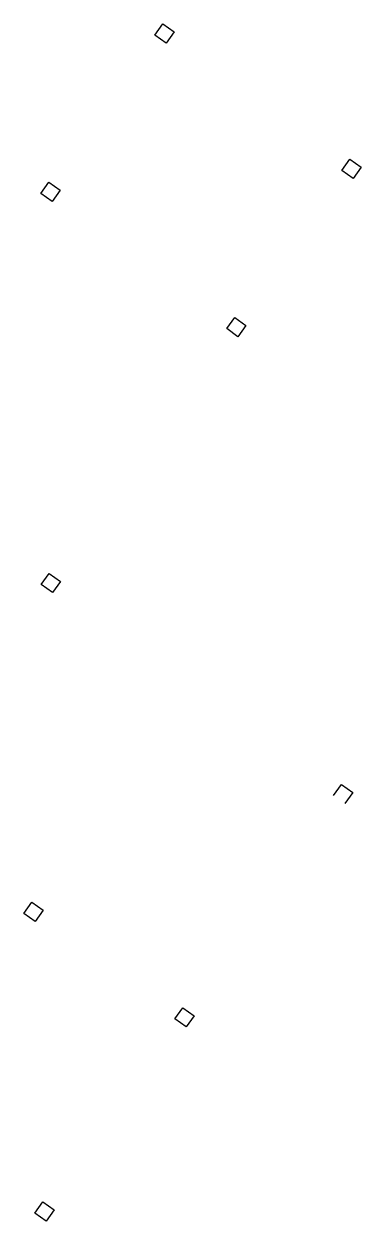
# Model space of a CAD drawing. Header units: metres. Extents: x 141303 to 146299, y 125960 to 127091.
# Drawn here: x 143036.59 to 143043.92, y 126887.66 to 126913.66 of the extents above; entities that cross this region are included whole.
import ezdxf

# ---------------------------------------------------------------- set-up
doc = ezdxf.new("R2010")
doc.units = ezdxf.units.M
doc.header["$MEASUREMENT"] = 0
doc.layers.add('new column', color=4, linetype='Continuous', lineweight=25)

msp = doc.modelspace()

# ---------------------------------------------------------------- linework, layer by layer
at = {"layer": 'new column'}
for p, q in [((143039.43825, 126913.41612), (143039.61272, 126913.66018)), ((143039.61272, 126913.66018), (143039.85677, 126913.48571)), ((143039.85677, 126913.48571), (143039.6823, 126913.24166)), ((143039.6823, 126913.24166), (143039.43825, 126913.41612)), ((143043.50357, 126910.47905), (143043.67804, 126910.7231)), ((143043.67804, 126910.7231), (143043.92209, 126910.54864)), ((143043.74762, 126910.30458), (143043.50357, 126910.47905)), ((143043.92209, 126910.54864), (143043.74762, 126910.30458)), ((143036.96289, 126909.97831), (143037.13736, 126910.22236)), ((143037.13736, 126910.22236), (143037.38141, 126910.04789)), ((143037.20695, 126909.80384), (143036.96289, 126909.97831)), ((143037.38141, 126910.04789), (143037.20695, 126909.80384)), ((143041.00127, 126907.04183), (143041.17574, 126907.28588)), ((143041.17574, 126907.28588), (143041.41979, 126907.11141)), ((143041.24532, 126906.86736), (143041.00127, 126907.04183)), ((143041.41979, 126907.11141), (143041.24532, 126906.86736)), ((143036.96853, 126901.48288), (143037.143, 126901.72693)), ((143037.143, 126901.72693), (143037.38705, 126901.55246)), ((143037.38705, 126901.55246), (143037.21258, 126901.30841)), ((143037.21258, 126901.30841), (143036.96853, 126901.48288)), ((143043.32348, 126896.9002), (143043.49794, 126897.14425)), ((143043.49794, 126897.14425), (143043.742, 126896.96978)), ((143043.742, 126896.96978), (143043.56753, 126896.72573)), ((143036.59373, 126894.33892), (143036.7682, 126894.58297)), ((143036.7682, 126894.58297), (143037.01225, 126894.4085)), ((143036.83778, 126894.16445), (143036.59373, 126894.33892)), ((143037.01225, 126894.4085), (143036.83778, 126894.16445)), ((143039.87302, 126892.04938), (143040.04749, 126892.29343)), ((143040.04749, 126892.29343), (143040.29154, 126892.11896)), ((143040.11708, 126891.87491), (143039.87302, 126892.04938)), ((143040.29154, 126892.11896), (143040.11708, 126891.87491)), ((143036.83198, 126887.83396), (143037.00645, 126888.07801)), ((143037.00645, 126888.07801), (143037.2505, 126887.90355)), ((143037.07603, 126887.6595), (143036.83198, 126887.83396)), ((143037.2505, 126887.90355), (143037.07603, 126887.6595))]:
    msp.add_line(p, q, dxfattribs=at)

doc.saveas('drawing.dxf')
